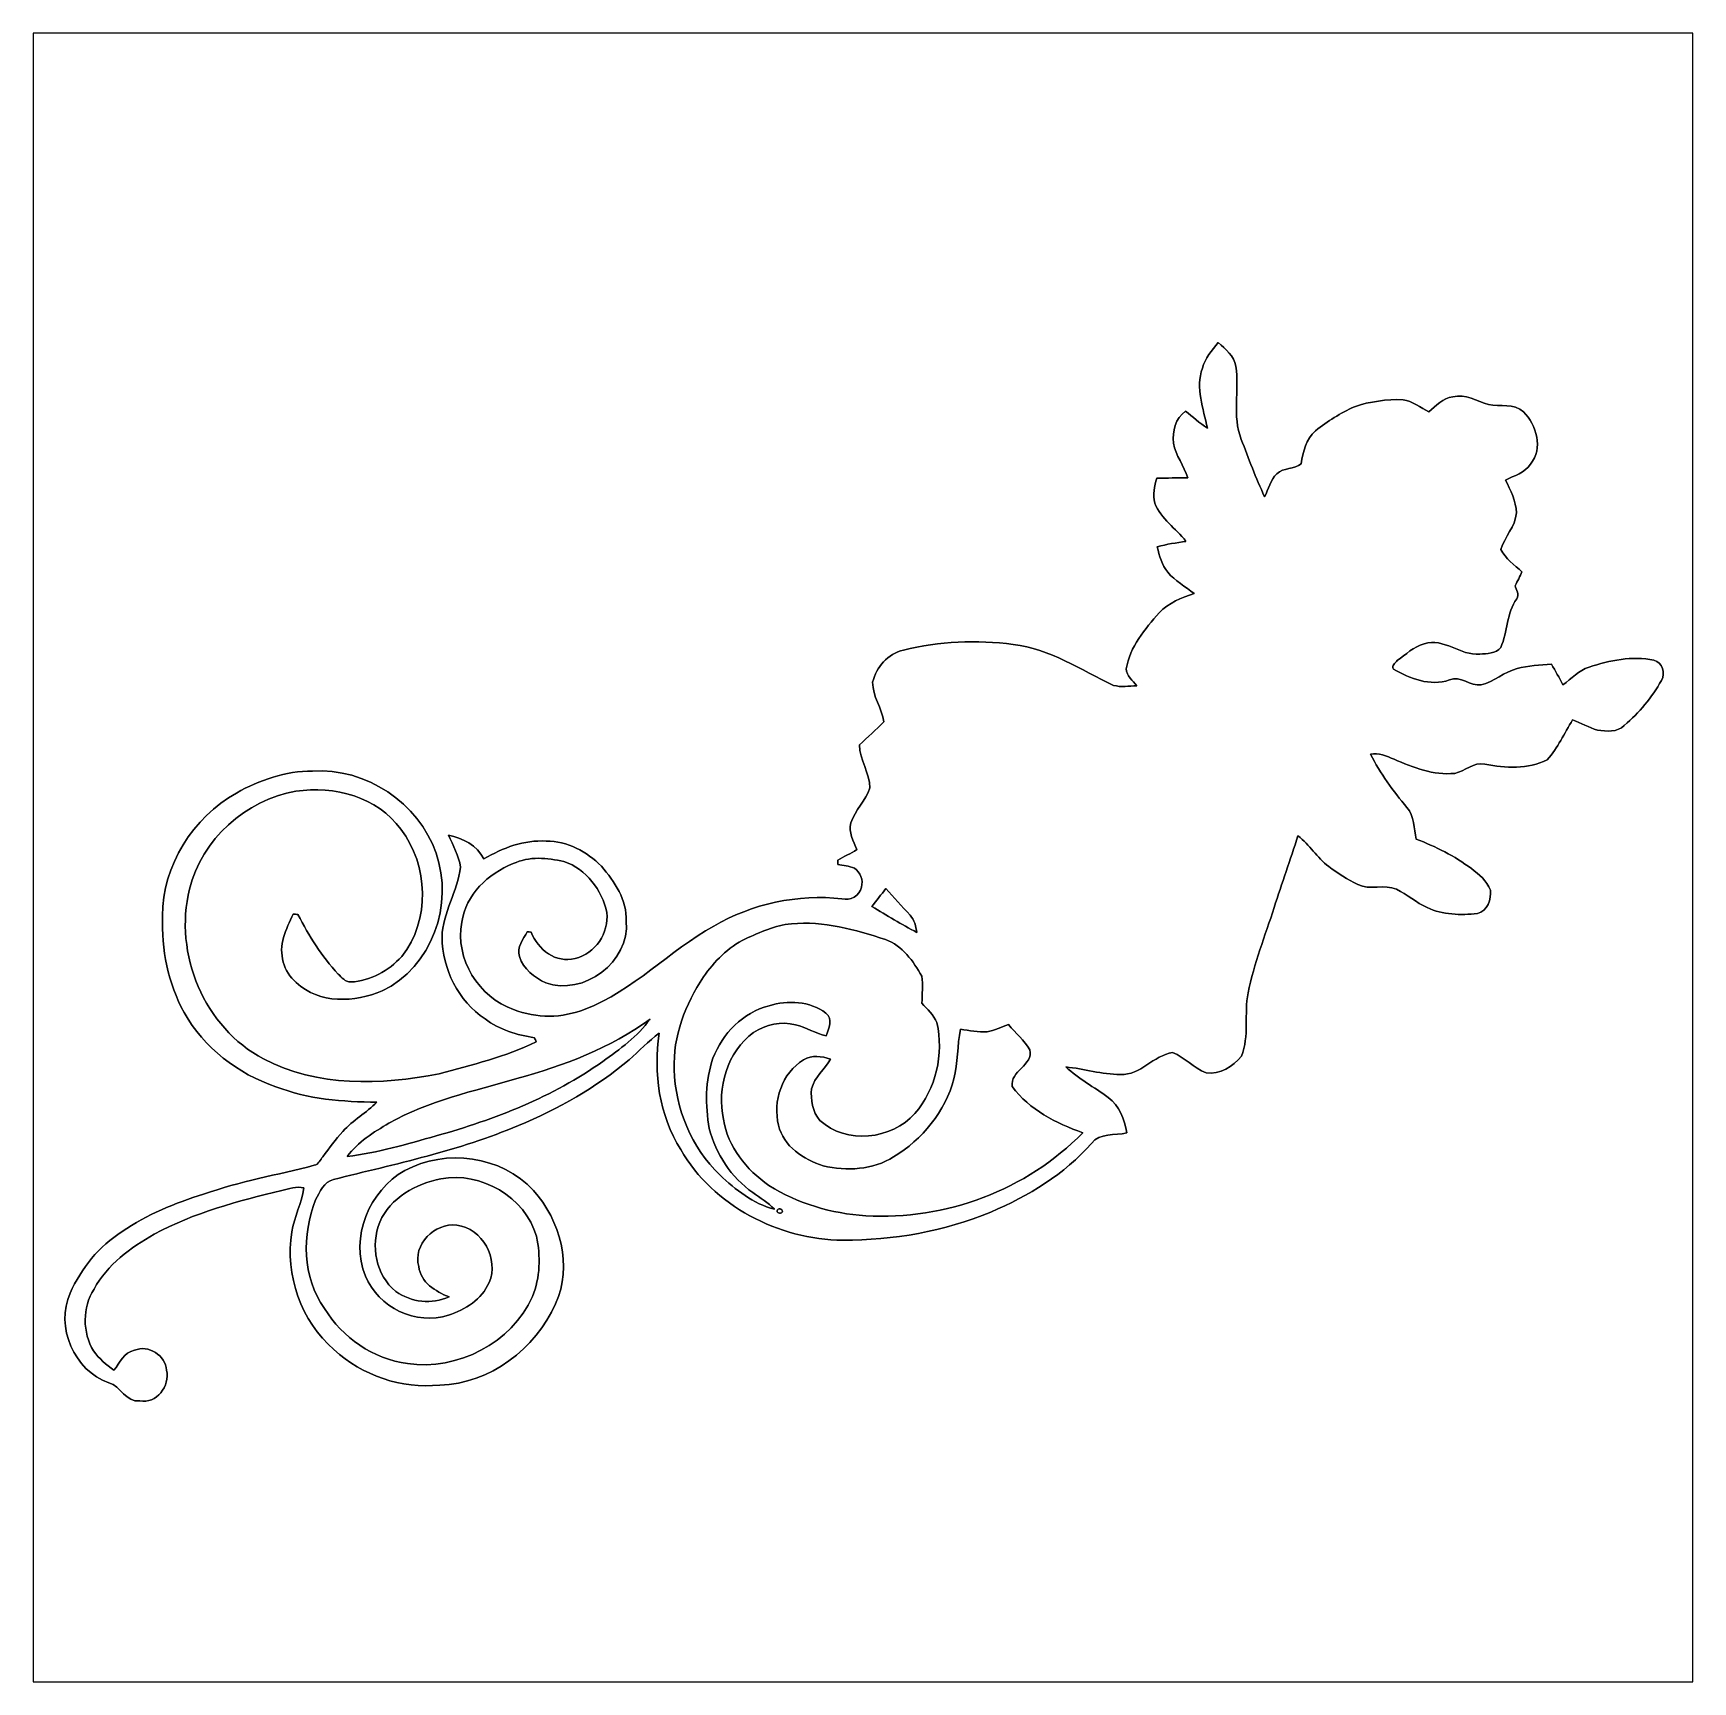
# Model space of a CAD drawing. Header units: centimetres. Extents: x -16.8 to 16.8, y -16.7 to 16.7.
import ezdxf

# ---------------------------------------------------------------- set-up
doc = ezdxf.new("R2010")
doc.units = ezdxf.units.CM
doc.header["$MEASUREMENT"] = 0
doc.layers.add('Layer 1', color=7, linetype='Continuous')

msp = doc.modelspace()

# ---------------------------------------------------------------- linework, layer by layer
at = {"layer": 'Layer 1', "color": 7}
for points, knots in [([(-16.77458, 16.66875), (-16.77458, 16.66875), (16.77458, 16.66875), (16.77458, 16.66875), (16.77458, 16.66875), (16.77458, 16.66875), (16.77458, -16.66875), (16.77458, -16.66875), (16.77458, -16.66875), (16.77458, -16.66875), (-16.77458, -16.66875), (-16.77458, -16.66875), (-16.77458, -16.66875), (-16.77458, -16.66875), (-16.77458, 16.66875), (-16.77458, 16.66875), (-16.77458, 16.66875), (-16.77458, 16.66875), (-16.77458, 16.66875), (-16.77458, 16.66875)], [0, 0, 0, 0, 0.16666667, 0.16666667, 0.16666667, 0.16666667, 0.33333333, 0.33333333, 0.33333333, 0.33333333, 0.5, 0.5, 0.5, 0.5, 0.66666667, 0.66666667, 0.66666667, 0.66666667, 1, 1, 1, 1]), ([(7.18256, 10.41294), (7.05273, 10.25631), (6.91374, 10.09509), (6.86082, 9.89471), (6.86082, 9.89471), (6.71971, 9.49113), (6.87987, 9.07732), (6.96207, 8.6801), (6.96207, 8.6801), (6.8072, 8.78699), (6.66432, 8.91046), (6.51792, 9.02758), (6.51792, 9.02758), (6.31754, 8.88259), (6.24699, 8.61624), (6.27733, 8.37988), (6.27733, 8.37988), (6.32143, 8.12694), (6.48758, 7.92021), (6.56555, 7.67891), (6.56555, 7.67891), (6.356, 7.67539), (6.14645, 7.67256), (5.9376, 7.67009), (5.9376, 7.67009), (5.89033, 7.50746), (5.85223, 7.33566), (5.89633, 7.16633), (5.89633, 7.16633), (6.02615, 6.84636), (6.32319, 6.65656), (6.52886, 6.39304), (6.52886, 6.39304), (6.33448, 6.36058), (6.13763, 6.33942), (5.9496, 6.27909), (5.9496, 6.27909), (5.99087, 6.10059), (6.04238, 5.91573), (6.1595, 5.77003), (6.1595, 5.77003), (6.30767, 5.59012), (6.51616, 5.4797), (6.69537, 5.33576), (6.69537, 5.33576), (6.43819, 5.25216), (6.17573, 5.15444), (5.98946, 4.94736), (5.98946, 4.94736), (5.70195, 4.62033), (5.39362, 4.26085), (5.32165, 3.8167), (5.32165, 3.8167), (5.32306, 3.67242), (5.45359, 3.57717), (5.53261, 3.46957), (5.53261, 3.46957), (5.3781, 3.46922), (5.21617, 3.43853), (5.06448, 3.48051), (5.06448, 3.48051), (4.40514, 3.78848), (3.7786, 4.22593), (3.03742, 4.30742), (3.03742, 4.30742), (2.30011, 4.40761), (1.53917, 4.37162), (0.81668, 4.19241), (0.81668, 4.19241), (0.50341, 4.11868), (0.26741, 3.85269), (0.19509, 3.54436), (0.19509, 3.54436), (0.19509, 3.25826), (0.37641, 3.02084), (0.42369, 2.74426), (0.42369, 2.74426), (0.26564, 2.58092), (0.09278, 2.43346), (-0.07056, 2.27577), (-0.07056, 2.27577), (-0.07126, 1.96779), (0.1397, 1.71203), (0.14076, 1.40794), (0.14076, 1.40794), (0.0508, 1.15358), (-0.15734, 0.95673), (-0.24412, 0.70062), (-0.24412, 0.70062), (-0.29316, 0.51118), (-0.19967, 0.32597), (-0.12171, 0.15875), (-0.12171, 0.15875), (-0.24977, 0.08431), (-0.38135, 0.01693), (-0.50976, -0.05644), (-0.50976, -0.05644), (-0.50941, -0.07761), (-0.50941, -0.11959), (-0.50941, -0.14076), (-0.50941, -0.14076), (-0.39793, -0.16228), (-0.28046, -0.16863), (-0.17498, -0.21449), (-0.17498, -0.21449), (-0.0575, -0.29951), (0.0127, -0.4572), (-0.03281, -0.60254), (-0.03281, -0.60254), (-0.06773, -0.77223), (-0.25612, -0.88441), (-0.4251, -0.83397), (-0.4251, -0.83397), (-1.31692, -0.7366), (-2.24437, -0.93274), (-3.01801, -1.38889), (-3.01801, -1.38889), (-3.9243, -1.88595), (-4.63938, -2.69346), (-5.61763, -3.06529), (-5.61763, -3.06529), (-6.07483, -3.25085), (-6.60435, -3.25967), (-7.06226, -3.07269), (-7.06226, -3.07269), (-7.76781, -2.83457), (-8.25359, -2.04646), (-8.11001, -1.30845), (-8.11001, -1.30845), (-8.03522, -0.75142), (-7.57484, -0.32526), (-7.07249, -0.12453), (-7.07249, -0.12453), (-6.75146, 0.02752), (-6.3814, -0.00282), (-6.04555, -0.08326), (-6.04555, -0.08326), (-5.59047, -0.23178), (-5.27932, -0.65828), (-5.17596, -1.11266), (-5.17596, -1.11266), (-5.13644, -1.52647), (-5.41126, -1.94627), (-5.81978, -2.04188), (-5.81978, -2.04188), (-6.20995, -2.14701), (-6.57578, -1.86055), (-6.70595, -1.50883), (-6.70595, -1.50883), (-6.72571, -1.50707), (-6.76593, -1.50319), (-6.78603, -1.50107), (-6.78603, -1.50107), (-6.86647, -1.65911), (-7.00828, -1.81328), (-6.94408, -2.00484), (-6.94408, -2.00484), (-6.86929, -2.25249), (-6.64104, -2.42993), (-6.41385, -2.5333), (-6.41385, -2.5333), (-5.64374, -2.80564), (-4.70923, -2.11208), (-4.78543, -1.2887), (-4.78543, -1.2887), (-4.77344, -0.85901), (-5.01862, -0.48472), (-5.2892, -0.17427), (-5.2892, -0.17427), (-5.5813, 0.12241), (-5.98029, 0.33338), (-6.40398, 0.33055), (-6.40398, 0.33055), (-6.85377, 0.36195), (-7.28274, 0.19297), (-7.66516, -0.02681), (-7.66516, -0.02681), (-7.80027, 0.25012), (-8.09308, 0.39053), (-8.382, 0.45297), (-8.382, 0.45297), (-8.2871, 0.24342), (-8.16892, 0.03739), (-8.13435, -0.19368), (-8.13435, -0.19368), (-8.19856, -0.68121), (-8.49242, -1.11301), (-8.51041, -1.61008), (-8.51041, -1.61008), (-8.50265, -2.25566), (-8.18374, -2.90477), (-7.6387, -3.26425), (-7.6387, -3.26425), (-7.34871, -3.48298), (-6.99311, -3.58916), (-6.63857, -3.64596), (-6.63857, -3.64596), (-6.63046, -3.66571), (-6.61458, -3.70558), (-6.60647, -3.72533), (-6.60647, -3.72533), (-7.22489, -4.03895), (-7.90751, -4.18606), (-8.56968, -4.37515), (-8.56968, -4.37515), (-9.74266, -4.60022), (-11.03383, -4.6482), (-12.11721, -4.07282), (-12.11721, -4.07282), (-13.31842, -3.4417), (-13.93825, -1.94345), (-13.61511, -0.64029), (-13.61511, -0.64029), (-13.37169, 0.36689), (-12.47775, 1.16769), (-11.46281, 1.33985), (-11.46281, 1.33985), (-10.69446, 1.45874), (-9.80793, 1.23119), (-9.34332, 0.57079), (-9.34332, 0.57079), (-8.7824, -0.1584), (-8.7436, -1.27106), (-9.32321, -2.00131), (-9.32321, -2.00131), (-9.58674, -2.29164), (-9.95856, -2.49837), (-10.35509, -2.51742), (-10.35509, -2.51742), (-10.46409, -2.51778), (-10.54029, -2.42499), (-10.6105, -2.35585), (-10.6105, -2.35585), (-10.94352, -2.00201), (-11.19858, -1.58327), (-11.42294, -1.15429), (-11.42294, -1.15429), (-11.44764, -1.15147), (-11.49703, -1.14582), (-11.52172, -1.143), (-11.52172, -1.143), (-11.59545, -1.29752), (-11.66072, -1.45521), (-11.71363, -1.61854), (-11.71363, -1.61854), (-11.81453, -1.93675), (-11.71504, -2.31599), (-11.4554, -2.53012), (-11.4554, -2.53012), (-10.99644, -2.96721), (-10.26724, -2.93158), (-9.71973, -2.69734), (-9.71973, -2.69734), (-8.71961, -2.22391), (-8.25994, -0.93768), (-8.63177, 0.08537), (-8.63177, 0.08537), (-8.97502, 1.10878), (-10.05628, 1.81857), (-11.13049, 1.74731), (-11.13049, 1.74731), (-11.67201, 1.74837), (-12.19835, 1.56704), (-12.66613, 1.30422), (-12.66613, 1.30422), (-13.5442, 0.80645), (-14.16297, -0.16193), (-14.16085, -1.18145), (-14.16085, -1.18145), (-14.18167, -1.85561), (-14.05114, -2.54318), (-13.72059, -3.13549), (-13.72059, -3.13549), (-13.32301, -3.8481), (-12.63579, -4.37515), (-11.86921, -4.63621), (-11.86921, -4.63621), (-11.21974, -4.88738), (-10.51666, -4.94206), (-9.82627, -4.9463), (-9.82627, -4.9463), (-10.04076, -5.16008), (-10.30923, -5.31283), (-10.51419, -5.53755), (-10.51419, -5.53755), (-10.65989, -5.69948), (-10.79112, -5.8741), (-10.91741, -6.05155), (-10.91741, -6.05155), (-10.97174, -6.10411), (-11.00349, -6.2103), (-11.09169, -6.22476), (-11.09169, -6.22476), (-11.83781, -6.41632), (-12.60052, -6.55179), (-13.329, -6.80755), (-13.329, -6.80755), (-13.90756, -6.98747), (-14.47659, -7.21819), (-14.97683, -7.56497), (-14.97683, -7.56497), (-15.44426, -7.85883), (-15.80268, -8.30545), (-16.02811, -8.80639), (-16.02811, -8.80639), (-16.32832, -9.48761), (-15.9512, -10.37802), (-15.24423, -10.6232), (-15.24423, -10.6232), (-15.00011, -10.69199), (-14.90028, -11.0176), (-14.62123, -10.99009), (-14.62123, -10.99009), (-14.28009, -11.05253), (-14.00422, -10.68634), (-14.07654, -10.36955), (-14.07654, -10.36955), (-14.09488, -10.06898), (-14.44907, -9.84426), (-14.72847, -9.96527), (-14.72847, -9.96527), (-14.93979, -10.00337), (-15.01881, -10.22103), (-15.14369, -10.36779), (-15.14369, -10.36779), (-15.29468, -10.2549), (-15.44391, -10.13389), (-15.55397, -9.97902), (-15.55397, -9.97902), (-15.77799, -9.60473), (-15.78469, -9.09779), (-15.54374, -8.72913), (-15.54374, -8.72913), (-15.27775, -8.23207), (-14.80538, -7.89058), (-14.32772, -7.61541), (-14.32772, -7.61541), (-13.52303, -7.18291), (-12.63368, -6.94725), (-11.75103, -6.73382), (-11.75103, -6.73382), (-11.60604, -6.70842), (-11.45328, -6.63469), (-11.30441, -6.68302), (-11.30441, -6.68302), (-11.34886, -6.98782), (-11.49738, -7.26687), (-11.54606, -7.57167), (-11.54606, -7.57167), (-11.69, -8.44056), (-11.36156, -9.37472), (-10.69375, -9.95186), (-10.69375, -9.95186), (-10.12437, -10.4775), (-9.32815, -10.74879), (-8.55521, -10.66835), (-8.55521, -10.66835), (-7.53921, -10.64401), (-6.62129, -9.93422), (-6.21524, -9.02476), (-6.21524, -9.02476), (-5.8607, -8.26206), (-6.11964, -7.33672), (-6.66221, -6.73171), (-6.66221, -6.73171), (-7.30991, -6.03321), (-8.43245, -5.87657), (-9.26218, -6.3306), (-9.26218, -6.3306), (-9.98361, -6.73559), (-10.37908, -7.68244), (-10.05664, -8.4649), (-10.05664, -8.4649), (-9.80299, -9.0999), (-9.03041, -9.46926), (-8.38024, -9.25618), (-8.38024, -9.25618), (-8.04263, -9.14717), (-7.70361, -8.93374), (-7.55897, -8.59578), (-7.55897, -8.59578), (-7.35118, -8.12236), (-7.69408, -7.49371), (-8.21267, -7.43444), (-8.21267, -7.43444), (-8.6554, -7.37941), (-9.10802, -7.82673), (-8.97996, -8.27334), (-8.97996, -8.27334), (-8.94151, -8.59367), (-8.63847, -8.7757), (-8.36824, -8.88471), (-8.36824, -8.88471), (-8.71432, -9.04099), (-9.13765, -8.99795), (-9.44421, -8.77323), (-9.44421, -8.77323), (-9.85132, -8.44832), (-9.95821, -7.84296), (-9.76912, -7.37129), (-9.76912, -7.37129), (-9.55287, -6.87952), (-9.03676, -6.60047), (-8.53158, -6.49605), (-8.53158, -6.49605), (-7.71878, -6.34929), (-6.83295, -6.86012), (-6.60118, -7.65986), (-6.60118, -7.65986), (-6.51475, -8.05921), (-6.52427, -8.49454), (-6.68091, -8.87659), (-6.68091, -8.87659), (-7.10071, -9.82063), (-8.19644, -10.3819), (-9.20997, -10.23267), (-9.20997, -10.23267), (-9.9, -10.13848), (-10.52301, -9.71162), (-10.88496, -9.12072), (-10.88496, -9.12072), (-11.33299, -8.48748), (-11.34569, -7.62847), (-11.06734, -6.92432), (-11.06734, -6.92432), (-10.97739, -6.76734), (-10.90048, -6.55461), (-10.70645, -6.51157), (-10.70645, -6.51157), (-9.44739, -6.19513), (-8.16469, -5.92949), (-6.96524, -5.41867), (-6.96524, -5.41867), (-6.15809, -5.09235), (-5.3975, -4.64785), (-4.72758, -4.09081), (-4.72758, -4.09081), (-4.52402, -3.91195), (-4.3374, -3.71369), (-4.11833, -3.55353), (-4.11833, -3.55353), (-4.24321, -4.35645), (-4.11727, -5.21088), (-3.68371, -5.90621), (-3.68371, -5.90621), (-3.02472, -7.05062), (-1.7085, -7.72301), (-0.40605, -7.73853), (-0.40605, -7.73853), (0.61489, -7.74206), (1.64183, -7.56073), (2.58692, -7.1695), (2.58692, -7.1695), (3.34257, -6.84107), (4.07353, -6.40962), (4.61751, -5.78062), (4.61751, -5.78062), (4.78578, -5.56119), (5.09164, -5.62539), (5.33224, -5.5686), (5.33224, -5.5686), (5.29061, -5.30049), (5.18231, -5.01615), (4.95335, -4.85352), (4.95335, -4.85352), (4.67501, -4.63903), (4.35681, -4.47675), (4.09998, -4.23545), (4.09998, -4.23545), (4.46934, -4.27143), (4.82882, -4.39173), (5.20241, -4.38573), (5.20241, -4.38573), (5.61199, -4.40902), (5.87234, -3.99909), (6.25722, -3.94511), (6.25722, -3.94511), (6.50628, -4.03684), (6.68479, -4.25979), (6.93455, -4.35363), (6.93455, -4.35363), (7.21572, -4.39244), (7.48065, -4.22592), (7.64893, -4.01638), (7.64893, -4.01638), (7.81473, -3.61209), (7.70149, -3.15877), (7.78404, -2.73861), (7.78404, -2.73861), (7.90328, -2.14595), (8.12906, -1.58256), (8.3125, -1.00859), (8.3125, -1.00859), (8.46596, -0.52388), (8.63565, -0.04516), (8.79299, 0.4378), (8.79299, 0.4378), (9.02652, 0.25859), (9.17857, -0.00564), (9.41529, -0.18203), (9.41529, -0.18203), (9.59979, -0.31962), (9.79558, -0.44379), (10.00196, -0.54645), (10.00196, -0.54645), (10.24714, -0.67063), (10.53641, -0.52987), (10.78618, -0.64241), (10.78618, -0.64241), (11.00173, -0.74824), (11.18447, -0.91087), (11.40284, -1.01318), (11.40284, -1.01318), (11.71787, -1.16205), (12.08087, -1.16946), (12.42131, -1.1303), (12.42131, -1.1303), (12.62592, -1.08761), (12.7067, -0.84384), (12.68166, -0.65828), (12.68166, -0.65828), (12.60898, -0.47237), (12.45588, -0.33761), (12.29748, -0.22543), (12.29748, -0.22543), (11.95881, 0.0321), (11.57534, 0.2219), (11.17953, 0.37289), (11.17953, 0.37289), (11.13719, 0.58808), (11.14742, 0.83608), (10.99538, 1.01141), (10.99538, 1.01141), (10.7188, 1.34691), (10.45527, 1.69616), (10.26054, 2.08668), (10.26054, 2.08668), (10.42741, 2.1269), (10.58298, 2.04435), (10.73538, 1.9872), (10.73538, 1.9872), (11.12132, 1.82104), (11.53231, 1.657), (11.96093, 1.70145), (11.96093, 1.70145), (12.17154, 1.74061), (12.34581, 1.94028), (12.57335, 1.88489), (12.57335, 1.88489), (12.98787, 1.80552), (13.44366, 1.78153), (13.83171, 1.97556), (13.83171, 1.97556), (14.0462, 2.21544), (14.17814, 2.51178), (14.34394, 2.78412), (14.34394, 2.78412), (14.51292, 2.71745), (14.67273, 2.62784), (14.84806, 2.57634), (14.84806, 2.57634), (15.02657, 2.55235), (15.25199, 2.52624), (15.39028, 2.67194), (15.39028, 2.67194), (15.68803, 2.92947), (15.9512, 3.23391), (16.13958, 3.58034), (16.13958, 3.58034), (16.22919, 3.72463), (16.15511, 3.94723), (15.98789, 3.99027), (15.98789, 3.99027), (15.54621, 4.08164), (15.09677, 3.98568), (14.67697, 3.84739), (14.67697, 3.84739), (14.46953, 3.78248), (14.32278, 3.61386), (14.14886, 3.49285), (14.14886, 3.49285), (14.07301, 3.63291), (13.99787, 3.77331), (13.91673, 3.91019), (13.91673, 3.91019), (13.68319, 3.89255), (13.44859, 3.87667), (13.22176, 3.81917), (13.22176, 3.81917), (12.96211, 3.75285), (12.75644, 3.56023), (12.49892, 3.48897), (12.49892, 3.48897), (12.27102, 3.4604), (12.08476, 3.68371), (11.85369, 3.58951), (11.85369, 3.58951), (11.46492, 3.45369), (11.05852, 3.6195), (10.72127, 3.81141), (10.72127, 3.81141), (10.67823, 3.8795), (10.76078, 3.93453), (10.801, 3.98039), (10.801, 3.98039), (10.96927, 4.10598), (11.13472, 4.26367), (11.34181, 4.32223), (11.34181, 4.32223), (11.74362, 4.44888), (12.07347, 4.07705), (12.46822, 4.11339), (12.46822, 4.11339), (12.61075, 4.12362), (12.79278, 4.12327), (12.89191, 4.24744), (12.89191, 4.24744), (13.03337, 4.56389), (13.00903, 4.94453), (13.21611, 5.23381), (13.21611, 5.23381), (13.27785, 5.3146), (13.19459, 5.41126), (13.18648, 5.49628), (13.18648, 5.49628), (13.23058, 5.59082), (13.27856, 5.68396), (13.32159, 5.77921), (13.32159, 5.77921), (13.17131, 5.91644), (12.98434, 6.03779), (12.89579, 6.22829), (12.89579, 6.22829), (12.97058, 6.48582), (13.18648, 6.68902), (13.20906, 6.96666), (13.20906, 6.96666), (13.20236, 7.20654), (13.09088, 7.4228), (12.98716, 7.6327), (12.98716, 7.6327), (13.16567, 7.72125), (13.3798, 7.77663), (13.49163, 7.9569), (13.49163, 7.9569), (13.75833, 8.26452), (13.61475, 8.75065), (13.35017, 9.01136), (13.35017, 9.01136), (13.16214, 9.19515), (12.87604, 9.11013), (12.64602, 9.1634), (12.64602, 9.1634), (12.40649, 9.22408), (12.18071, 9.38601), (11.92142, 9.31333), (11.92142, 9.31333), (11.7221, 9.29287), (11.58099, 9.13589), (11.44094, 9.0103), (11.44094, 9.0103), (11.27054, 9.09955), (11.11179, 9.22937), (10.91777, 9.25689), (10.91777, 9.25689), (10.5858, 9.26747), (10.2489, 9.22514), (9.93599, 9.1126), (9.93599, 9.1126), (9.64953, 8.99513), (9.39341, 8.81556), (9.14717, 8.63106), (9.14717, 8.63106), (8.95244, 8.46208), (8.90341, 8.20173), (8.85472, 7.96361), (8.85472, 7.96361), (8.72596, 7.83696), (8.49559, 7.89199), (8.36401, 7.75899), (8.36401, 7.75899), (8.2423, 7.62952), (8.19785, 7.45102), (8.11883, 7.29615), (8.11883, 7.29615), (7.93926, 7.67292), (7.79674, 8.06626), (7.64575, 8.45502), (7.64575, 8.45502), (7.46125, 8.93127), (7.60801, 9.44421), (7.53921, 9.93669), (7.53921, 9.93669), (7.4997, 10.14166), (7.32508, 10.27712), (7.18256, 10.41294)], [0, 0, 0, 0, 0.00571429, 0.00571429, 0.00571429, 0.00571429, 0.01142857, 0.01142857, 0.01142857, 0.01142857, 0.01714286, 0.01714286, 0.01714286, 0.01714286, 0.02285714, 0.02285714, 0.02285714, 0.02285714, 0.02857143, 0.02857143, 0.02857143, 0.02857143, 0.03428571, 0.03428571, 0.03428571, 0.03428571, 0.04, 0.04, 0.04, 0.04, 0.04571429, 0.04571429, 0.04571429, 0.04571429, 0.05142857, 0.05142857, 0.05142857, 0.05142857, 0.05714286, 0.05714286, 0.05714286, 0.05714286, 0.06285714, 0.06285714, 0.06285714, 0.06285714, 0.06857143, 0.06857143, 0.06857143, 0.06857143, 0.07428571, 0.07428571, 0.07428571, 0.07428571, 0.08, 0.08, 0.08, 0.08, 0.08571429, 0.08571429, 0.08571429, 0.08571429, 0.09142857, 0.09142857, 0.09142857, 0.09142857, 0.09714286, 0.09714286, 0.09714286, 0.09714286, 0.10285714, 0.10285714, 0.10285714, 0.10285714, 0.10857143, 0.10857143, 0.10857143, 0.10857143, 0.11428571, 0.11428571, 0.11428571, 0.11428571, 0.12, 0.12, 0.12, 0.12, 0.12571429, 0.12571429, 0.12571429, 0.12571429, 0.13142857, 0.13142857, 0.13142857, 0.13142857, 0.13714286, 0.13714286, 0.13714286, 0.13714286, 0.14285714, 0.14285714, 0.14285714, 0.14285714, 0.14857143, 0.14857143, 0.14857143, 0.14857143, 0.15428571, 0.15428571, 0.15428571, 0.15428571, 0.16, 0.16, 0.16, 0.16, 0.16571429, 0.16571429, 0.16571429, 0.16571429, 0.17142857, 0.17142857, 0.17142857, 0.17142857, 0.17714286, 0.17714286, 0.17714286, 0.17714286, 0.18285714, 0.18285714, 0.18285714, 0.18285714, 0.18857143, 0.18857143, 0.18857143, 0.18857143, 0.19428571, 0.19428571, 0.19428571, 0.19428571, 0.2, 0.2, 0.2, 0.2, 0.20571429, 0.20571429, 0.20571429, 0.20571429, 0.21142857, 0.21142857, 0.21142857, 0.21142857, 0.21714286, 0.21714286, 0.21714286, 0.21714286, 0.22285714, 0.22285714, 0.22285714, 0.22285714, 0.22857143, 0.22857143, 0.22857143, 0.22857143, 0.23428571, 0.23428571, 0.23428571, 0.23428571, 0.24, 0.24, 0.24, 0.24, 0.24571429, 0.24571429, 0.24571429, 0.24571429, 0.25142857, 0.25142857, 0.25142857, 0.25142857, 0.25714286, 0.25714286, 0.25714286, 0.25714286, 0.26285714, 0.26285714, 0.26285714, 0.26285714, 0.26857143, 0.26857143, 0.26857143, 0.26857143, 0.27428571, 0.27428571, 0.27428571, 0.27428571, 0.28, 0.28, 0.28, 0.28, 0.28571429, 0.28571429, 0.28571429, 0.28571429, 0.29142857, 0.29142857, 0.29142857, 0.29142857, 0.29714286, 0.29714286, 0.29714286, 0.29714286, 0.30285714, 0.30285714, 0.30285714, 0.30285714, 0.30857143, 0.30857143, 0.30857143, 0.30857143, 0.31428571, 0.31428571, 0.31428571, 0.31428571, 0.32, 0.32, 0.32, 0.32, 0.32571429, 0.32571429, 0.32571429, 0.32571429, 0.33142857, 0.33142857, 0.33142857, 0.33142857, 0.33714286, 0.33714286, 0.33714286, 0.33714286, 0.34285714, 0.34285714, 0.34285714, 0.34285714, 0.34857143, 0.34857143, 0.34857143, 0.34857143, 0.35428571, 0.35428571, 0.35428571, 0.35428571, 0.36, 0.36, 0.36, 0.36, 0.36571429, 0.36571429, 0.36571429, 0.36571429, 0.37142857, 0.37142857, 0.37142857, 0.37142857, 0.37714286, 0.37714286, 0.37714286, 0.37714286, 0.38285714, 0.38285714, 0.38285714, 0.38285714, 0.38857143, 0.38857143, 0.38857143, 0.38857143, 0.39428571, 0.39428571, 0.39428571, 0.39428571, 0.4, 0.4, 0.4, 0.4, 0.40571429, 0.40571429, 0.40571429, 0.40571429, 0.41142857, 0.41142857, 0.41142857, 0.41142857, 0.41714286, 0.41714286, 0.41714286, 0.41714286, 0.42285714, 0.42285714, 0.42285714, 0.42285714, 0.42857143, 0.42857143, 0.42857143, 0.42857143, 0.43428571, 0.43428571, 0.43428571, 0.43428571, 0.44, 0.44, 0.44, 0.44, 0.44571429, 0.44571429, 0.44571429, 0.44571429, 0.45142857, 0.45142857, 0.45142857, 0.45142857, 0.45714286, 0.45714286, 0.45714286, 0.45714286, 0.46285714, 0.46285714, 0.46285714, 0.46285714, 0.46857143, 0.46857143, 0.46857143, 0.46857143, 0.47428571, 0.47428571, 0.47428571, 0.47428571, 0.48, 0.48, 0.48, 0.48, 0.48571429, 0.48571429, 0.48571429, 0.48571429, 0.49142857, 0.49142857, 0.49142857, 0.49142857, 0.49714286, 0.49714286, 0.49714286, 0.49714286, 0.50285714, 0.50285714, 0.50285714, 0.50285714, 0.50857143, 0.50857143, 0.50857143, 0.50857143, 0.51428571, 0.51428571, 0.51428571, 0.51428571, 0.52, 0.52, 0.52, 0.52, 0.52571429, 0.52571429, 0.52571429, 0.52571429, 0.53142857, 0.53142857, 0.53142857, 0.53142857, 0.53714286, 0.53714286, 0.53714286, 0.53714286, 0.54285714, 0.54285714, 0.54285714, 0.54285714, 0.54857143, 0.54857143, 0.54857143, 0.54857143, 0.55428571, 0.55428571, 0.55428571, 0.55428571, 0.56, 0.56, 0.56, 0.56, 0.56571429, 0.56571429, 0.56571429, 0.56571429, 0.57142857, 0.57142857, 0.57142857, 0.57142857, 0.57714286, 0.57714286, 0.57714286, 0.57714286, 0.58285714, 0.58285714, 0.58285714, 0.58285714, 0.58857143, 0.58857143, 0.58857143, 0.58857143, 0.59428571, 0.59428571, 0.59428571, 0.59428571, 0.6, 0.6, 0.6, 0.6, 0.60571429, 0.60571429, 0.60571429, 0.60571429, 0.61142857, 0.61142857, 0.61142857, 0.61142857, 0.61714286, 0.61714286, 0.61714286, 0.61714286, 0.62285714, 0.62285714, 0.62285714, 0.62285714, 0.62857143, 0.62857143, 0.62857143, 0.62857143, 0.63428571, 0.63428571, 0.63428571, 0.63428571, 0.64, 0.64, 0.64, 0.64, 0.64571429, 0.64571429, 0.64571429, 0.64571429, 0.65142857, 0.65142857, 0.65142857, 0.65142857, 0.65714286, 0.65714286, 0.65714286, 0.65714286, 0.66285714, 0.66285714, 0.66285714, 0.66285714, 0.66857143, 0.66857143, 0.66857143, 0.66857143, 0.67428571, 0.67428571, 0.67428571, 0.67428571, 0.68, 0.68, 0.68, 0.68, 0.68571429, 0.68571429, 0.68571429, 0.68571429, 0.69142857, 0.69142857, 0.69142857, 0.69142857, 0.69714286, 0.69714286, 0.69714286, 0.69714286, 0.70285714, 0.70285714, 0.70285714, 0.70285714, 0.70857143, 0.70857143, 0.70857143, 0.70857143, 0.71428571, 0.71428571, 0.71428571, 0.71428571, 0.72, 0.72, 0.72, 0.72, 0.72571429, 0.72571429, 0.72571429, 0.72571429, 0.73142857, 0.73142857, 0.73142857, 0.73142857, 0.73714286, 0.73714286, 0.73714286, 0.73714286, 0.74285714, 0.74285714, 0.74285714, 0.74285714, 0.74857143, 0.74857143, 0.74857143, 0.74857143, 0.75428571, 0.75428571, 0.75428571, 0.75428571, 0.76, 0.76, 0.76, 0.76, 0.76571429, 0.76571429, 0.76571429, 0.76571429, 0.77142857, 0.77142857, 0.77142857, 0.77142857, 0.77714286, 0.77714286, 0.77714286, 0.77714286, 0.78285714, 0.78285714, 0.78285714, 0.78285714, 0.78857143, 0.78857143, 0.78857143, 0.78857143, 0.79428571, 0.79428571, 0.79428571, 0.79428571, 0.8, 0.8, 0.8, 0.8, 0.80571429, 0.80571429, 0.80571429, 0.80571429, 0.81142857, 0.81142857, 0.81142857, 0.81142857, 0.81714286, 0.81714286, 0.81714286, 0.81714286, 0.82285714, 0.82285714, 0.82285714, 0.82285714, 0.82857143, 0.82857143, 0.82857143, 0.82857143, 0.83428571, 0.83428571, 0.83428571, 0.83428571, 0.84, 0.84, 0.84, 0.84, 0.84571429, 0.84571429, 0.84571429, 0.84571429, 0.85142857, 0.85142857, 0.85142857, 0.85142857, 0.85714286, 0.85714286, 0.85714286, 0.85714286, 0.86285714, 0.86285714, 0.86285714, 0.86285714, 0.86857143, 0.86857143, 0.86857143, 0.86857143, 0.87428571, 0.87428571, 0.87428571, 0.87428571, 0.88, 0.88, 0.88, 0.88, 0.88571429, 0.88571429, 0.88571429, 0.88571429, 0.89142857, 0.89142857, 0.89142857, 0.89142857, 0.89714286, 0.89714286, 0.89714286, 0.89714286, 0.90285714, 0.90285714, 0.90285714, 0.90285714, 0.90857143, 0.90857143, 0.90857143, 0.90857143, 0.91428571, 0.91428571, 0.91428571, 0.91428571, 0.92, 0.92, 0.92, 0.92, 0.92571429, 0.92571429, 0.92571429, 0.92571429, 0.93142857, 0.93142857, 0.93142857, 0.93142857, 0.93714286, 0.93714286, 0.93714286, 0.93714286, 0.94285714, 0.94285714, 0.94285714, 0.94285714, 0.94857143, 0.94857143, 0.94857143, 0.94857143, 0.95428571, 0.95428571, 0.95428571, 0.95428571, 0.96, 0.96, 0.96, 0.96, 0.96571429, 0.96571429, 0.96571429, 0.96571429, 0.97142857, 0.97142857, 0.97142857, 0.97142857, 0.97714286, 0.97714286, 0.97714286, 0.97714286, 0.98285714, 0.98285714, 0.98285714, 0.98285714, 0.98857143, 0.98857143, 0.98857143, 0.98857143, 1, 1, 1, 1]), ([(0.17921, -0.99413), (0.27164, -0.86995), (0.36654, -0.74789), (0.46461, -0.62794), (0.46461, -0.62794), (0.62265, -0.81104), (0.78705, -0.98884), (0.95109, -1.16734), (0.95109, -1.16734), (1.04387, -1.25942), (1.06327, -1.3903), (1.08973, -1.51377), (1.08973, -1.51377), (0.77717, -1.35678), (0.48401, -1.16452), (0.17921, -0.99413)], [0, 0, 0, 0, 0.2, 0.2, 0.2, 0.2, 0.4, 0.4, 0.4, 0.4, 0.6, 0.6, 0.6, 0.6, 1, 1, 1, 1]), ([(-1.44851, -1.3402), (-0.79728, -1.28023), (-0.15628, -1.45591), (0.45508, -1.66053), (0.45508, -1.66053), (0.79869, -1.78082), (1.01353, -2.10044), (1.19062, -2.39889), (1.19062, -2.39889), (1.21214, -2.58092), (1.19415, -2.7626), (1.19168, -2.94534), (1.19168, -2.94534), (1.29928, -3.06987), (1.4284, -3.181), (1.49401, -3.33657), (1.49401, -3.33657), (1.63759, -3.97581), (1.47849, -4.67748), (1.04987, -5.17737), (1.04987, -5.17737), (0.57891, -5.70724), (-0.33796, -5.80743), (-0.87101, -5.31601), (-0.87101, -5.31601), (-1.02235, -5.14597), (-1.05974, -4.89409), (-1.04069, -4.67501), (-1.04069, -4.67501), (-0.97578, -4.44112), (-0.77858, -4.28378), (-0.65793, -4.08058), (-0.65793, -4.08058), (-0.83361, -4.01602), (-1.03505, -3.98498), (-1.20227, -4.09152), (-1.20227, -4.09152), (-1.63548, -4.35257), (-1.83233, -4.93571), (-1.70603, -5.41373), (-1.70603, -5.41373), (-1.61361, -5.84412), (-1.19451, -6.10553), (-0.80539, -6.23746), (-0.80539, -6.23746), (-0.33267, -6.34153), (0.20179, -6.32107), (0.61948, -6.05296), (0.61948, -6.05296), (1.2005, -5.70301), (1.66264, -5.1375), (1.83762, -4.4771), (1.83762, -4.4771), (1.92617, -4.14902), (1.90041, -3.804), (1.96956, -3.47345), (1.96956, -3.47345), (2.14877, -3.49779), (2.32798, -3.53131), (2.50966, -3.52354), (2.50966, -3.52354), (2.66065, -3.49885), (2.8, -3.43006), (2.94358, -3.37891), (2.94358, -3.37891), (3.08398, -3.55), (3.25649, -3.69782), (3.37502, -3.88655), (3.37502, -3.88655), (3.44876, -4.20158), (2.96474, -4.312), (3.01625, -4.63338), (3.01625, -4.63338), (3.36232, -5.10187), (3.90384, -5.37492), (4.44112, -5.56577), (4.44112, -5.56577), (3.31294, -6.72218), (1.66511, -7.34448), (0.05397, -7.24394), (0.05397, -7.24394), (-0.63288, -7.19843), (-1.32009, -7.00299), (-1.90183, -6.6294), (-1.90183, -6.6294), (-2.35303, -6.31896), (-2.7372, -5.8487), (-2.82081, -5.29449), (-2.82081, -5.29449), (-2.95804, -4.66337), (-2.74708, -3.92536), (-2.21156, -3.53871), (-2.21156, -3.53871), (-1.96709, -3.37608), (-1.65241, -3.30376), (-1.36525, -3.38349), (-1.36525, -3.38349), (-1.15111, -3.43711), (-0.95814, -3.55212), (-0.74436, -3.60821), (-0.74436, -3.60821), (-0.69815, -3.46287), (-0.59761, -3.26178), (-0.74824, -3.14713), (-0.74824, -3.14713), (-1.06962, -2.90124), (-1.524, -2.88361), (-1.90006, -2.99685), (-1.90006, -2.99685), (-2.42429, -3.13584), (-2.84339, -3.55953), (-3.03248, -4.06047), (-3.03248, -4.06047), (-3.19334, -4.51344), (-3.18699, -5.0105), (-3.11115, -5.4797), (-3.11115, -5.4797), (-2.97603, -5.99581), (-2.66277, -6.46889), (-2.22532, -6.77721), (-2.22532, -6.77721), (-2.07892, -6.88552), (-1.91664, -6.97689), (-1.79211, -7.11271), (-1.79211, -7.11271), (-2.22003, -7.00229), (-2.57881, -6.72077), (-2.89172, -6.4195), (-2.89172, -6.4195), (-3.46428, -5.86423), (-3.79765, -5.08106), (-3.81494, -4.28484), (-3.81494, -4.28484), (-3.84669, -3.61491), (-3.58634, -2.96863), (-3.22756, -2.41547), (-3.22756, -2.41547), (-3.00143, -2.10538), (-2.73015, -1.81151), (-2.37772, -1.64536), (-2.37772, -1.64536), (-2.08068, -1.51201), (-1.778, -1.36701), (-1.44851, -1.3402)], [0, 0, 0, 0, 0.02702703, 0.02702703, 0.02702703, 0.02702703, 0.05405405, 0.05405405, 0.05405405, 0.05405405, 0.08108108, 0.08108108, 0.08108108, 0.08108108, 0.10810811, 0.10810811, 0.10810811, 0.10810811, 0.13513514, 0.13513514, 0.13513514, 0.13513514, 0.16216216, 0.16216216, 0.16216216, 0.16216216, 0.18918919, 0.18918919, 0.18918919, 0.18918919, 0.21621622, 0.21621622, 0.21621622, 0.21621622, 0.24324324, 0.24324324, 0.24324324, 0.24324324, 0.27027027, 0.27027027, 0.27027027, 0.27027027, 0.2972973, 0.2972973, 0.2972973, 0.2972973, 0.32432432, 0.32432432, 0.32432432, 0.32432432, 0.35135135, 0.35135135, 0.35135135, 0.35135135, 0.37837838, 0.37837838, 0.37837838, 0.37837838, 0.40540541, 0.40540541, 0.40540541, 0.40540541, 0.43243243, 0.43243243, 0.43243243, 0.43243243, 0.45945946, 0.45945946, 0.45945946, 0.45945946, 0.48648649, 0.48648649, 0.48648649, 0.48648649, 0.51351351, 0.51351351, 0.51351351, 0.51351351, 0.54054054, 0.54054054, 0.54054054, 0.54054054, 0.56756757, 0.56756757, 0.56756757, 0.56756757, 0.59459459, 0.59459459, 0.59459459, 0.59459459, 0.62162162, 0.62162162, 0.62162162, 0.62162162, 0.64864865, 0.64864865, 0.64864865, 0.64864865, 0.67567568, 0.67567568, 0.67567568, 0.67567568, 0.7027027, 0.7027027, 0.7027027, 0.7027027, 0.72972973, 0.72972973, 0.72972973, 0.72972973, 0.75675676, 0.75675676, 0.75675676, 0.75675676, 0.78378378, 0.78378378, 0.78378378, 0.78378378, 0.81081081, 0.81081081, 0.81081081, 0.81081081, 0.83783784, 0.83783784, 0.83783784, 0.83783784, 0.86486486, 0.86486486, 0.86486486, 0.86486486, 0.89189189, 0.89189189, 0.89189189, 0.89189189, 0.91891892, 0.91891892, 0.91891892, 0.91891892, 0.94594595, 0.94594595, 0.94594595, 0.94594595, 1, 1, 1, 1]), ([(-6.99805, -4.4704), (-6.0452, -4.21499), (-5.10928, -3.84916), (-4.30495, -3.26743), (-4.30495, -3.26743), (-4.55436, -3.62091), (-4.91455, -3.87456), (-5.26098, -4.12362), (-5.26098, -4.12362), (-6.26992, -4.84258), (-7.44149, -5.29519), (-8.62718, -5.62892), (-8.62718, -5.62892), (-9.21914, -5.79579), (-9.81287, -5.97006), (-10.42458, -6.04873), (-10.42458, -6.04873), (-10.21539, -5.74816), (-9.89013, -5.55766), (-9.58286, -5.3721), (-9.58286, -5.3721), (-8.78346, -4.91419), (-7.87294, -4.72863), (-6.99805, -4.4704)], [0, 0, 0, 0, 0.14285714, 0.14285714, 0.14285714, 0.14285714, 0.28571429, 0.28571429, 0.28571429, 0.28571429, 0.42857143, 0.42857143, 0.42857143, 0.42857143, 0.57142857, 0.57142857, 0.57142857, 0.57142857, 0.71428571, 0.71428571, 0.71428571, 0.71428571, 1, 1, 1, 1]), ([(-1.72932, -7.12435), (-1.69863, -7.07602), (-1.60443, -7.11941), (-1.63301, -7.17409), (-1.63301, -7.17409), (-1.66441, -7.22312), (-1.76213, -7.18044), (-1.72932, -7.12435)], [0, 0, 0, 0, 0.33333333, 0.33333333, 0.33333333, 0.33333333, 1, 1, 1, 1])]:
    msp.add_open_spline(points, degree=3, knots=knots, dxfattribs=at)
at = {"layer": 'Layer 1', "color": 9}
for points, knots in [([(7.18256, 10.41294), (7.32508, 10.27712), (7.4997, 10.14166), (7.53921, 9.93669), (7.53921, 9.93669), (7.60801, 9.44421), (7.46125, 8.93127), (7.64575, 8.45502), (7.64575, 8.45502), (7.79674, 8.06626), (7.93926, 7.67292), (8.11883, 7.29615), (8.11883, 7.29615), (8.19785, 7.45102), (8.2423, 7.62952), (8.36401, 7.75899), (8.36401, 7.75899), (8.49559, 7.89199), (8.72596, 7.83696), (8.85472, 7.96361), (8.85472, 7.96361), (8.90341, 8.20173), (8.95244, 8.46208), (9.14717, 8.63106), (9.14717, 8.63106), (9.39341, 8.81556), (9.64953, 8.99513), (9.93599, 9.1126), (9.93599, 9.1126), (10.2489, 9.22514), (10.5858, 9.26747), (10.91777, 9.25689), (10.91777, 9.25689), (11.11179, 9.22937), (11.27054, 9.09955), (11.44094, 9.0103), (11.44094, 9.0103), (11.58099, 9.13589), (11.7221, 9.29287), (11.92142, 9.31333), (11.92142, 9.31333), (12.18071, 9.38601), (12.40649, 9.22408), (12.64602, 9.1634), (12.64602, 9.1634), (12.87604, 9.11013), (13.16214, 9.19515), (13.35017, 9.01136), (13.35017, 9.01136), (13.61475, 8.75065), (13.75833, 8.26452), (13.49163, 7.9569), (13.49163, 7.9569), (13.3798, 7.77663), (13.16567, 7.72125), (12.98716, 7.6327), (12.98716, 7.6327), (13.09088, 7.4228), (13.20236, 7.20654), (13.20906, 6.96666), (13.20906, 6.96666), (13.18648, 6.68902), (12.97058, 6.48582), (12.89579, 6.22829), (12.89579, 6.22829), (12.98434, 6.03779), (13.17131, 5.91644), (13.32159, 5.77921), (13.32159, 5.77921), (13.27856, 5.68396), (13.23058, 5.59082), (13.18648, 5.49628), (13.18648, 5.49628), (13.19459, 5.41126), (13.27785, 5.3146), (13.21611, 5.23381), (13.21611, 5.23381), (13.00903, 4.94453), (13.03337, 4.56389), (12.89191, 4.24744), (12.89191, 4.24744), (12.79278, 4.12327), (12.61075, 4.12362), (12.46822, 4.11339), (12.46822, 4.11339), (12.07347, 4.07705), (11.74362, 4.44888), (11.34181, 4.32223), (11.34181, 4.32223), (11.13472, 4.26367), (10.96927, 4.10598), (10.801, 3.98039), (10.801, 3.98039), (10.76078, 3.93453), (10.67823, 3.8795), (10.72127, 3.81141), (10.72127, 3.81141), (11.05852, 3.6195), (11.46492, 3.45369), (11.85369, 3.58951), (11.85369, 3.58951), (12.08476, 3.68371), (12.27102, 3.4604), (12.49892, 3.48897), (12.49892, 3.48897), (12.75644, 3.56023), (12.96211, 3.75285), (13.22176, 3.81917), (13.22176, 3.81917), (13.44859, 3.87667), (13.68319, 3.89255), (13.91673, 3.91019), (13.91673, 3.91019), (13.99787, 3.77331), (14.07301, 3.63291), (14.14886, 3.49285), (14.14886, 3.49285), (14.32278, 3.61386), (14.46953, 3.78248), (14.67697, 3.84739), (14.67697, 3.84739), (15.09677, 3.98568), (15.54621, 4.08164), (15.98789, 3.99027), (15.98789, 3.99027), (16.15511, 3.94723), (16.22919, 3.72463), (16.13958, 3.58034), (16.13958, 3.58034), (15.9512, 3.23391), (15.68803, 2.92947), (15.39028, 2.67194), (15.39028, 2.67194), (15.25199, 2.52624), (15.02657, 2.55235), (14.84806, 2.57634), (14.84806, 2.57634), (14.67273, 2.62784), (14.51292, 2.71745), (14.34394, 2.78412), (14.34394, 2.78412), (14.17814, 2.51178), (14.0462, 2.21544), (13.83171, 1.97556), (13.83171, 1.97556), (13.44366, 1.78153), (12.98787, 1.80552), (12.57335, 1.88489), (12.57335, 1.88489), (12.34581, 1.94028), (12.17154, 1.74061), (11.96093, 1.70145), (11.96093, 1.70145), (11.53231, 1.657), (11.12132, 1.82104), (10.73538, 1.9872), (10.73538, 1.9872), (10.58298, 2.04435), (10.42741, 2.1269), (10.26054, 2.08668), (10.26054, 2.08668), (10.45527, 1.69616), (10.7188, 1.34691), (10.99538, 1.01141), (10.99538, 1.01141), (11.14742, 0.83608), (11.13719, 0.58808), (11.17953, 0.37289), (11.17953, 0.37289), (11.57534, 0.2219), (11.95881, 0.0321), (12.29748, -0.22543), (12.29748, -0.22543), (12.45588, -0.33761), (12.60898, -0.47237), (12.68166, -0.65828), (12.68166, -0.65828), (12.7067, -0.84384), (12.62592, -1.08761), (12.42131, -1.1303), (12.42131, -1.1303), (12.08087, -1.16946), (11.71787, -1.16205), (11.40284, -1.01318), (11.40284, -1.01318), (11.18447, -0.91087), (11.00173, -0.74824), (10.78618, -0.64241), (10.78618, -0.64241), (10.53641, -0.52987), (10.24714, -0.67063), (10.00196, -0.54645), (10.00196, -0.54645), (9.79558, -0.44379), (9.59979, -0.31962), (9.41529, -0.18203), (9.41529, -0.18203), (9.17857, -0.00564), (9.02652, 0.25859), (8.79299, 0.4378), (8.79299, 0.4378), (8.63565, -0.04516), (8.46596, -0.52388), (8.3125, -1.00859), (8.3125, -1.00859), (8.12906, -1.58256), (7.90328, -2.14595), (7.78404, -2.73861), (7.78404, -2.73861), (7.70149, -3.15877), (7.81473, -3.61209), (7.64893, -4.01638), (7.64893, -4.01638), (7.48065, -4.22592), (7.21572, -4.39244), (6.93455, -4.35363), (6.93455, -4.35363), (6.68479, -4.25979), (6.50628, -4.03684), (6.25722, -3.94511), (6.25722, -3.94511), (5.87234, -3.99909), (5.61199, -4.40902), (5.20241, -4.38573), (5.20241, -4.38573), (4.82882, -4.39173), (4.46934, -4.27143), (4.09998, -4.23545), (4.09998, -4.23545), (4.35681, -4.47675), (4.67501, -4.63903), (4.95335, -4.85352), (4.95335, -4.85352), (5.18231, -5.01615), (5.29061, -5.30049), (5.33224, -5.5686), (5.33224, -5.5686), (5.09164, -5.62539), (4.78578, -5.56119), (4.61751, -5.78062), (4.61751, -5.78062), (4.07353, -6.40962), (3.34257, -6.84107), (2.58692, -7.1695), (2.58692, -7.1695), (1.64183, -7.56073), (0.61489, -7.74206), (-0.40605, -7.73853), (-0.40605, -7.73853), (-1.7085, -7.72301), (-3.02472, -7.05062), (-3.68371, -5.90621), (-3.68371, -5.90621), (-4.11727, -5.21088), (-4.24321, -4.35645), (-4.11833, -3.55353), (-4.11833, -3.55353), (-4.3374, -3.71369), (-4.52402, -3.91195), (-4.72758, -4.09081), (-4.72758, -4.09081), (-5.3975, -4.64785), (-6.15809, -5.09235), (-6.96524, -5.41867), (-6.96524, -5.41867), (-8.16469, -5.92949), (-9.44739, -6.19513), (-10.70645, -6.51157), (-10.70645, -6.51157), (-10.90048, -6.55461), (-10.97739, -6.76734), (-11.06734, -6.92432), (-11.06734, -6.92432), (-11.34569, -7.62847), (-11.33299, -8.48748), (-10.88496, -9.12072), (-10.88496, -9.12072), (-10.52301, -9.71162), (-9.9, -10.13848), (-9.20997, -10.23267), (-9.20997, -10.23267), (-8.19644, -10.3819), (-7.10071, -9.82063), (-6.68091, -8.87659), (-6.68091, -8.87659), (-6.52427, -8.49454), (-6.51475, -8.05921), (-6.60118, -7.65986), (-6.60118, -7.65986), (-6.83295, -6.86012), (-7.71878, -6.34929), (-8.53158, -6.49605), (-8.53158, -6.49605), (-9.03676, -6.60047), (-9.55287, -6.87952), (-9.76912, -7.37129), (-9.76912, -7.37129), (-9.95821, -7.84296), (-9.85132, -8.44832), (-9.44421, -8.77323), (-9.44421, -8.77323), (-9.13765, -8.99795), (-8.71432, -9.04099), (-8.36824, -8.88471), (-8.36824, -8.88471), (-8.63847, -8.7757), (-8.94151, -8.59367), (-8.97996, -8.27334), (-8.97996, -8.27334), (-9.10802, -7.82673), (-8.6554, -7.37941), (-8.21267, -7.43444), (-8.21267, -7.43444), (-7.69408, -7.49371), (-7.35118, -8.12236), (-7.55897, -8.59578), (-7.55897, -8.59578), (-7.70361, -8.93374), (-8.04263, -9.14717), (-8.38024, -9.25618), (-8.38024, -9.25618), (-9.03041, -9.46926), (-9.80299, -9.0999), (-10.05664, -8.4649), (-10.05664, -8.4649), (-10.37908, -7.68244), (-9.98361, -6.73559), (-9.26218, -6.3306), (-9.26218, -6.3306), (-8.43245, -5.87657), (-7.30991, -6.03321), (-6.66221, -6.73171), (-6.66221, -6.73171), (-6.11964, -7.33672), (-5.8607, -8.26206), (-6.21524, -9.02476), (-6.21524, -9.02476), (-6.62129, -9.93422), (-7.53921, -10.64401), (-8.55521, -10.66835), (-8.55521, -10.66835), (-9.32815, -10.74879), (-10.12437, -10.4775), (-10.69375, -9.95186), (-10.69375, -9.95186), (-11.36156, -9.37472), (-11.69, -8.44056), (-11.54606, -7.57167), (-11.54606, -7.57167), (-11.49738, -7.26687), (-11.34886, -6.98782), (-11.30441, -6.68302), (-11.30441, -6.68302), (-11.45328, -6.63469), (-11.60604, -6.70842), (-11.75103, -6.73382), (-11.75103, -6.73382), (-12.63368, -6.94725), (-13.52303, -7.18291), (-14.32772, -7.61541), (-14.32772, -7.61541), (-14.80538, -7.89058), (-15.27775, -8.23207), (-15.54374, -8.72913), (-15.54374, -8.72913), (-15.78469, -9.09779), (-15.77799, -9.60473), (-15.55397, -9.97902), (-15.55397, -9.97902), (-15.44391, -10.13389), (-15.29468, -10.2549), (-15.14369, -10.36779), (-15.14369, -10.36779), (-15.01881, -10.22103), (-14.93979, -10.00337), (-14.72847, -9.96527), (-14.72847, -9.96527), (-14.44907, -9.84426), (-14.09488, -10.06898), (-14.07654, -10.36955), (-14.07654, -10.36955), (-14.00422, -10.68634), (-14.28009, -11.05253), (-14.62123, -10.99009), (-14.62123, -10.99009), (-14.90028, -11.0176), (-15.00011, -10.69199), (-15.24423, -10.6232), (-15.24423, -10.6232), (-15.9512, -10.37802), (-16.32832, -9.48761), (-16.02811, -8.80639), (-16.02811, -8.80639), (-15.80268, -8.30545), (-15.44426, -7.85883), (-14.97683, -7.56497), (-14.97683, -7.56497), (-14.47659, -7.21819), (-13.90756, -6.98747), (-13.329, -6.80755), (-13.329, -6.80755), (-12.60052, -6.55179), (-11.83781, -6.41632), (-11.09169, -6.22476), (-11.09169, -6.22476), (-11.00349, -6.2103), (-10.97174, -6.10411), (-10.91741, -6.05155), (-10.91741, -6.05155), (-10.79112, -5.8741), (-10.65989, -5.69948), (-10.51419, -5.53755), (-10.51419, -5.53755), (-10.30923, -5.31283), (-10.04076, -5.16008), (-9.82627, -4.9463), (-9.82627, -4.9463), (-10.51666, -4.94206), (-11.21974, -4.88738), (-11.86921, -4.63621), (-11.86921, -4.63621), (-12.63579, -4.37515), (-13.32301, -3.8481), (-13.72059, -3.13549), (-13.72059, -3.13549), (-14.05114, -2.54318), (-14.18167, -1.85561), (-14.16085, -1.18145), (-14.16085, -1.18145), (-14.16297, -0.16193), (-13.5442, 0.80645), (-12.66613, 1.30422), (-12.66613, 1.30422), (-12.19835, 1.56704), (-11.67201, 1.74837), (-11.13049, 1.74731), (-11.13049, 1.74731), (-10.05628, 1.81857), (-8.97502, 1.10878), (-8.63177, 0.08537), (-8.63177, 0.08537), (-8.25994, -0.93768), (-8.71961, -2.22391), (-9.71973, -2.69734), (-9.71973, -2.69734), (-10.26724, -2.93158), (-10.99644, -2.96721), (-11.4554, -2.53012), (-11.4554, -2.53012), (-11.71504, -2.31599), (-11.81453, -1.93675), (-11.71363, -1.61854), (-11.71363, -1.61854), (-11.66072, -1.45521), (-11.59545, -1.29752), (-11.52172, -1.143), (-11.52172, -1.143), (-11.49703, -1.14582), (-11.44764, -1.15147), (-11.42294, -1.15429), (-11.42294, -1.15429), (-11.19858, -1.58327), (-10.94352, -2.00201), (-10.6105, -2.35585), (-10.6105, -2.35585), (-10.54029, -2.42499), (-10.46409, -2.51778), (-10.35509, -2.51742), (-10.35509, -2.51742), (-9.95856, -2.49837), (-9.58674, -2.29164), (-9.32321, -2.00131), (-9.32321, -2.00131), (-8.7436, -1.27106), (-8.7824, -0.1584), (-9.34332, 0.57079), (-9.34332, 0.57079), (-9.80793, 1.23119), (-10.69446, 1.45874), (-11.46281, 1.33985), (-11.46281, 1.33985), (-12.47775, 1.16769), (-13.37169, 0.36689), (-13.61511, -0.64029), (-13.61511, -0.64029), (-13.93825, -1.94345), (-13.31842, -3.4417), (-12.11721, -4.07282), (-12.11721, -4.07282), (-11.03383, -4.6482), (-9.74266, -4.60022), (-8.56968, -4.37515), (-8.56968, -4.37515), (-7.90751, -4.18606), (-7.22489, -4.03895), (-6.60647, -3.72533), (-6.60647, -3.72533), (-6.61458, -3.70558), (-6.63046, -3.66571), (-6.63857, -3.64596), (-6.63857, -3.64596), (-6.99311, -3.58916), (-7.34871, -3.48298), (-7.6387, -3.26425), (-7.6387, -3.26425), (-8.18374, -2.90477), (-8.50265, -2.25566), (-8.51041, -1.61008), (-8.51041, -1.61008), (-8.49242, -1.11301), (-8.19856, -0.68121), (-8.13435, -0.19368), (-8.13435, -0.19368), (-8.16892, 0.03739), (-8.2871, 0.24342), (-8.382, 0.45297), (-8.382, 0.45297), (-8.09308, 0.39053), (-7.80027, 0.25012), (-7.66516, -0.02681), (-7.66516, -0.02681), (-7.28274, 0.19297), (-6.85377, 0.36195), (-6.40398, 0.33055), (-6.40398, 0.33055), (-5.98029, 0.33338), (-5.5813, 0.12241), (-5.2892, -0.17427), (-5.2892, -0.17427), (-5.01862, -0.48472), (-4.77344, -0.85901), (-4.78543, -1.2887), (-4.78543, -1.2887), (-4.70923, -2.11208), (-5.64374, -2.80564), (-6.41385, -2.5333), (-6.41385, -2.5333), (-6.64104, -2.42993), (-6.86929, -2.25249), (-6.94408, -2.00484), (-6.94408, -2.00484), (-7.00828, -1.81328), (-6.86647, -1.65911), (-6.78603, -1.50107), (-6.78603, -1.50107), (-6.76593, -1.50319), (-6.72571, -1.50707), (-6.70595, -1.50883), (-6.70595, -1.50883), (-6.57578, -1.86055), (-6.20995, -2.14701), (-5.81978, -2.04188), (-5.81978, -2.04188), (-5.41126, -1.94627), (-5.13644, -1.52647), (-5.17596, -1.11266), (-5.17596, -1.11266), (-5.27932, -0.65828), (-5.59047, -0.23178), (-6.04555, -0.08326), (-6.04555, -0.08326), (-6.3814, -0.00282), (-6.75146, 0.02752), (-7.07249, -0.12453), (-7.07249, -0.12453), (-7.57484, -0.32526), (-8.03522, -0.75142), (-8.11001, -1.30845), (-8.11001, -1.30845), (-8.25359, -2.04646), (-7.76781, -2.83457), (-7.06226, -3.07269), (-7.06226, -3.07269), (-6.60435, -3.25967), (-6.07483, -3.25085), (-5.61763, -3.06529), (-5.61763, -3.06529), (-4.63938, -2.69346), (-3.9243, -1.88595), (-3.01801, -1.38889), (-3.01801, -1.38889), (-2.24437, -0.93274), (-1.31692, -0.7366), (-0.4251, -0.83397), (-0.4251, -0.83397), (-0.25612, -0.88441), (-0.06773, -0.77223), (-0.03281, -0.60254), (-0.03281, -0.60254), (0.0127, -0.4572), (-0.0575, -0.29951), (-0.17498, -0.21449), (-0.17498, -0.21449), (-0.28046, -0.16863), (-0.39793, -0.16228), (-0.50941, -0.14076), (-0.50941, -0.14076), (-0.50941, -0.11959), (-0.50941, -0.07761), (-0.50976, -0.05644), (-0.50976, -0.05644), (-0.38135, 0.01693), (-0.24977, 0.08431), (-0.12171, 0.15875), (-0.12171, 0.15875), (-0.19967, 0.32597), (-0.29316, 0.51118), (-0.24412, 0.70062), (-0.24412, 0.70062), (-0.15734, 0.95673), (0.0508, 1.15358), (0.14076, 1.40794), (0.14076, 1.40794), (0.1397, 1.71203), (-0.07126, 1.96779), (-0.07056, 2.27577), (-0.07056, 2.27577), (0.09278, 2.43346), (0.26564, 2.58092), (0.42369, 2.74426), (0.42369, 2.74426), (0.37641, 3.02084), (0.19509, 3.25826), (0.19509, 3.54436), (0.19509, 3.54436), (0.26741, 3.85269), (0.50341, 4.11868), (0.81668, 4.19241), (0.81668, 4.19241), (1.53917, 4.37162), (2.30011, 4.40761), (3.03742, 4.30742), (3.03742, 4.30742), (3.7786, 4.22593), (4.40514, 3.78848), (5.06448, 3.48051), (5.06448, 3.48051), (5.21617, 3.43853), (5.3781, 3.46922), (5.53261, 3.46957), (5.53261, 3.46957), (5.45359, 3.57717), (5.32306, 3.67242), (5.32165, 3.8167), (5.32165, 3.8167), (5.39362, 4.26085), (5.70195, 4.62033), (5.98946, 4.94736), (5.98946, 4.94736), (6.17573, 5.15444), (6.43819, 5.25216), (6.69537, 5.33576), (6.69537, 5.33576), (6.51616, 5.4797), (6.30767, 5.59012), (6.1595, 5.77003), (6.1595, 5.77003), (6.04238, 5.91573), (5.99087, 6.10059), (5.9496, 6.27909), (5.9496, 6.27909), (6.13763, 6.33942), (6.33448, 6.36058), (6.52886, 6.39304), (6.52886, 6.39304), (6.32319, 6.65656), (6.02615, 6.84636), (5.89633, 7.16633), (5.89633, 7.16633), (5.85223, 7.33566), (5.89033, 7.50746), (5.9376, 7.67009), (5.9376, 7.67009), (6.14645, 7.67256), (6.356, 7.67539), (6.56555, 7.67891), (6.56555, 7.67891), (6.48758, 7.92021), (6.32143, 8.12694), (6.27733, 8.37988), (6.27733, 8.37988), (6.24699, 8.61624), (6.31754, 8.88259), (6.51792, 9.02758), (6.51792, 9.02758), (6.66432, 8.91046), (6.8072, 8.78699), (6.96207, 8.6801), (6.96207, 8.6801), (6.87987, 9.07732), (6.71971, 9.49113), (6.86082, 9.89471), (6.86082, 9.89471), (6.91374, 10.09509), (7.05273, 10.25631), (7.18256, 10.41294), (7.18256, 10.41294), (7.18256, 10.41294), (7.18256, 10.41294), (7.18256, 10.41294)], [0, 0, 0, 0, 0.00568182, 0.00568182, 0.00568182, 0.00568182, 0.01136364, 0.01136364, 0.01136364, 0.01136364, 0.01704545, 0.01704545, 0.01704545, 0.01704545, 0.02272727, 0.02272727, 0.02272727, 0.02272727, 0.02840909, 0.02840909, 0.02840909, 0.02840909, 0.03409091, 0.03409091, 0.03409091, 0.03409091, 0.03977273, 0.03977273, 0.03977273, 0.03977273, 0.04545455, 0.04545455, 0.04545455, 0.04545455, 0.05113636, 0.05113636, 0.05113636, 0.05113636, 0.05681818, 0.05681818, 0.05681818, 0.05681818, 0.0625, 0.0625, 0.0625, 0.0625, 0.06818182, 0.06818182, 0.06818182, 0.06818182, 0.07386364, 0.07386364, 0.07386364, 0.07386364, 0.07954545, 0.07954545, 0.07954545, 0.07954545, 0.08522727, 0.08522727, 0.08522727, 0.08522727, 0.09090909, 0.09090909, 0.09090909, 0.09090909, 0.09659091, 0.09659091, 0.09659091, 0.09659091, 0.10227273, 0.10227273, 0.10227273, 0.10227273, 0.10795455, 0.10795455, 0.10795455, 0.10795455, 0.11363636, 0.11363636, 0.11363636, 0.11363636, 0.11931818, 0.11931818, 0.11931818, 0.11931818, 0.125, 0.125, 0.125, 0.125, 0.13068182, 0.13068182, 0.13068182, 0.13068182, 0.13636364, 0.13636364, 0.13636364, 0.13636364, 0.14204545, 0.14204545, 0.14204545, 0.14204545, 0.14772727, 0.14772727, 0.14772727, 0.14772727, 0.15340909, 0.15340909, 0.15340909, 0.15340909, 0.15909091, 0.15909091, 0.15909091, 0.15909091, 0.16477273, 0.16477273, 0.16477273, 0.16477273, 0.17045455, 0.17045455, 0.17045455, 0.17045455, 0.17613636, 0.17613636, 0.17613636, 0.17613636, 0.18181818, 0.18181818, 0.18181818, 0.18181818, 0.1875, 0.1875, 0.1875, 0.1875, 0.19318182, 0.19318182, 0.19318182, 0.19318182, 0.19886364, 0.19886364, 0.19886364, 0.19886364, 0.20454545, 0.20454545, 0.20454545, 0.20454545, 0.21022727, 0.21022727, 0.21022727, 0.21022727, 0.21590909, 0.21590909, 0.21590909, 0.21590909, 0.22159091, 0.22159091, 0.22159091, 0.22159091, 0.22727273, 0.22727273, 0.22727273, 0.22727273, 0.23295455, 0.23295455, 0.23295455, 0.23295455, 0.23863636, 0.23863636, 0.23863636, 0.23863636, 0.24431818, 0.24431818, 0.24431818, 0.24431818, 0.25, 0.25, 0.25, 0.25, 0.25568182, 0.25568182, 0.25568182, 0.25568182, 0.26136364, 0.26136364, 0.26136364, 0.26136364, 0.26704545, 0.26704545, 0.26704545, 0.26704545, 0.27272727, 0.27272727, 0.27272727, 0.27272727, 0.27840909, 0.27840909, 0.27840909, 0.27840909, 0.28409091, 0.28409091, 0.28409091, 0.28409091, 0.28977273, 0.28977273, 0.28977273, 0.28977273, 0.29545455, 0.29545455, 0.29545455, 0.29545455, 0.30113636, 0.30113636, 0.30113636, 0.30113636, 0.30681818, 0.30681818, 0.30681818, 0.30681818, 0.3125, 0.3125, 0.3125, 0.3125, 0.31818182, 0.31818182, 0.31818182, 0.31818182, 0.32386364, 0.32386364, 0.32386364, 0.32386364, 0.32954545, 0.32954545, 0.32954545, 0.32954545, 0.33522727, 0.33522727, 0.33522727, 0.33522727, 0.34090909, 0.34090909, 0.34090909, 0.34090909, 0.34659091, 0.34659091, 0.34659091, 0.34659091, 0.35227273, 0.35227273, 0.35227273, 0.35227273, 0.35795455, 0.35795455, 0.35795455, 0.35795455, 0.36363636, 0.36363636, 0.36363636, 0.36363636, 0.36931818, 0.36931818, 0.36931818, 0.36931818, 0.375, 0.375, 0.375, 0.375, 0.38068182, 0.38068182, 0.38068182, 0.38068182, 0.38636364, 0.38636364, 0.38636364, 0.38636364, 0.39204545, 0.39204545, 0.39204545, 0.39204545, 0.39772727, 0.39772727, 0.39772727, 0.39772727, 0.40340909, 0.40340909, 0.40340909, 0.40340909, 0.40909091, 0.40909091, 0.40909091, 0.40909091, 0.41477273, 0.41477273, 0.41477273, 0.41477273, 0.42045455, 0.42045455, 0.42045455, 0.42045455, 0.42613636, 0.42613636, 0.42613636, 0.42613636, 0.43181818, 0.43181818, 0.43181818, 0.43181818, 0.4375, 0.4375, 0.4375, 0.4375, 0.44318182, 0.44318182, 0.44318182, 0.44318182, 0.44886364, 0.44886364, 0.44886364, 0.44886364, 0.45454545, 0.45454545, 0.45454545, 0.45454545, 0.46022727, 0.46022727, 0.46022727, 0.46022727, 0.46590909, 0.46590909, 0.46590909, 0.46590909, 0.47159091, 0.47159091, 0.47159091, 0.47159091, 0.47727273, 0.47727273, 0.47727273, 0.47727273, 0.48295455, 0.48295455, 0.48295455, 0.48295455, 0.48863636, 0.48863636, 0.48863636, 0.48863636, 0.49431818, 0.49431818, 0.49431818, 0.49431818, 0.5, 0.5, 0.5, 0.5, 0.50568182, 0.50568182, 0.50568182, 0.50568182, 0.51136364, 0.51136364, 0.51136364, 0.51136364, 0.51704545, 0.51704545, 0.51704545, 0.51704545, 0.52272727, 0.52272727, 0.52272727, 0.52272727, 0.52840909, 0.52840909, 0.52840909, 0.52840909, 0.53409091, 0.53409091, 0.53409091, 0.53409091, 0.53977273, 0.53977273, 0.53977273, 0.53977273, 0.54545455, 0.54545455, 0.54545455, 0.54545455, 0.55113636, 0.55113636, 0.55113636, 0.55113636, 0.55681818, 0.55681818, 0.55681818, 0.55681818, 0.5625, 0.5625, 0.5625, 0.5625, 0.56818182, 0.56818182, 0.56818182, 0.56818182, 0.57386364, 0.57386364, 0.57386364, 0.57386364, 0.57954545, 0.57954545, 0.57954545, 0.57954545, 0.58522727, 0.58522727, 0.58522727, 0.58522727, 0.59090909, 0.59090909, 0.59090909, 0.59090909, 0.59659091, 0.59659091, 0.59659091, 0.59659091, 0.60227273, 0.60227273, 0.60227273, 0.60227273, 0.60795455, 0.60795455, 0.60795455, 0.60795455, 0.61363636, 0.61363636, 0.61363636, 0.61363636, 0.61931818, 0.61931818, 0.61931818, 0.61931818, 0.625, 0.625, 0.625, 0.625, 0.63068182, 0.63068182, 0.63068182, 0.63068182, 0.63636364, 0.63636364, 0.63636364, 0.63636364, 0.64204545, 0.64204545, 0.64204545, 0.64204545, 0.64772727, 0.64772727, 0.64772727, 0.64772727, 0.65340909, 0.65340909, 0.65340909, 0.65340909, 0.65909091, 0.65909091, 0.65909091, 0.65909091, 0.66477273, 0.66477273, 0.66477273, 0.66477273, 0.67045455, 0.67045455, 0.67045455, 0.67045455, 0.67613636, 0.67613636, 0.67613636, 0.67613636, 0.68181818, 0.68181818, 0.68181818, 0.68181818, 0.6875, 0.6875, 0.6875, 0.6875, 0.69318182, 0.69318182, 0.69318182, 0.69318182, 0.69886364, 0.69886364, 0.69886364, 0.69886364, 0.70454545, 0.70454545, 0.70454545, 0.70454545, 0.71022727, 0.71022727, 0.71022727, 0.71022727, 0.71590909, 0.71590909, 0.71590909, 0.71590909, 0.72159091, 0.72159091, 0.72159091, 0.72159091, 0.72727273, 0.72727273, 0.72727273, 0.72727273, 0.73295455, 0.73295455, 0.73295455, 0.73295455, 0.73863636, 0.73863636, 0.73863636, 0.73863636, 0.74431818, 0.74431818, 0.74431818, 0.74431818, 0.75, 0.75, 0.75, 0.75, 0.75568182, 0.75568182, 0.75568182, 0.75568182, 0.76136364, 0.76136364, 0.76136364, 0.76136364, 0.76704545, 0.76704545, 0.76704545, 0.76704545, 0.77272727, 0.77272727, 0.77272727, 0.77272727, 0.77840909, 0.77840909, 0.77840909, 0.77840909, 0.78409091, 0.78409091, 0.78409091, 0.78409091, 0.78977273, 0.78977273, 0.78977273, 0.78977273, 0.79545455, 0.79545455, 0.79545455, 0.79545455, 0.80113636, 0.80113636, 0.80113636, 0.80113636, 0.80681818, 0.80681818, 0.80681818, 0.80681818, 0.8125, 0.8125, 0.8125, 0.8125, 0.81818182, 0.81818182, 0.81818182, 0.81818182, 0.82386364, 0.82386364, 0.82386364, 0.82386364, 0.82954545, 0.82954545, 0.82954545, 0.82954545, 0.83522727, 0.83522727, 0.83522727, 0.83522727, 0.84090909, 0.84090909, 0.84090909, 0.84090909, 0.84659091, 0.84659091, 0.84659091, 0.84659091, 0.85227273, 0.85227273, 0.85227273, 0.85227273, 0.85795455, 0.85795455, 0.85795455, 0.85795455, 0.86363636, 0.86363636, 0.86363636, 0.86363636, 0.86931818, 0.86931818, 0.86931818, 0.86931818, 0.875, 0.875, 0.875, 0.875, 0.88068182, 0.88068182, 0.88068182, 0.88068182, 0.88636364, 0.88636364, 0.88636364, 0.88636364, 0.89204545, 0.89204545, 0.89204545, 0.89204545, 0.89772727, 0.89772727, 0.89772727, 0.89772727, 0.90340909, 0.90340909, 0.90340909, 0.90340909, 0.90909091, 0.90909091, 0.90909091, 0.90909091, 0.91477273, 0.91477273, 0.91477273, 0.91477273, 0.92045455, 0.92045455, 0.92045455, 0.92045455, 0.92613636, 0.92613636, 0.92613636, 0.92613636, 0.93181818, 0.93181818, 0.93181818, 0.93181818, 0.9375, 0.9375, 0.9375, 0.9375, 0.94318182, 0.94318182, 0.94318182, 0.94318182, 0.94886364, 0.94886364, 0.94886364, 0.94886364, 0.95454545, 0.95454545, 0.95454545, 0.95454545, 0.96022727, 0.96022727, 0.96022727, 0.96022727, 0.96590909, 0.96590909, 0.96590909, 0.96590909, 0.97159091, 0.97159091, 0.97159091, 0.97159091, 0.97727273, 0.97727273, 0.97727273, 0.97727273, 0.98295455, 0.98295455, 0.98295455, 0.98295455, 0.98863636, 0.98863636, 0.98863636, 0.98863636, 1, 1, 1, 1]), ([(0.17921, -0.99413), (0.48401, -1.16452), (0.77717, -1.35678), (1.08973, -1.51377), (1.08973, -1.51377), (1.06327, -1.3903), (1.04387, -1.25942), (0.95109, -1.16734), (0.95109, -1.16734), (0.78705, -0.98884), (0.62265, -0.81104), (0.46461, -0.62794), (0.46461, -0.62794), (0.36654, -0.74789), (0.27164, -0.86995), (0.17921, -0.99413), (0.17921, -0.99413), (0.17921, -0.99413), (0.17921, -0.99413), (0.17921, -0.99413)], [0, 0, 0, 0, 0.16666667, 0.16666667, 0.16666667, 0.16666667, 0.33333333, 0.33333333, 0.33333333, 0.33333333, 0.5, 0.5, 0.5, 0.5, 0.66666667, 0.66666667, 0.66666667, 0.66666667, 1, 1, 1, 1]), ([(-1.44851, -1.3402), (-1.778, -1.36701), (-2.08068, -1.51201), (-2.37772, -1.64536), (-2.37772, -1.64536), (-2.73015, -1.81151), (-3.00143, -2.10538), (-3.22756, -2.41547), (-3.22756, -2.41547), (-3.58634, -2.96863), (-3.84669, -3.61491), (-3.81494, -4.28484), (-3.81494, -4.28484), (-3.79765, -5.08106), (-3.46428, -5.86423), (-2.89172, -6.4195), (-2.89172, -6.4195), (-2.57881, -6.72077), (-2.22003, -7.00229), (-1.79211, -7.11271), (-1.79211, -7.11271), (-1.91664, -6.97689), (-2.07892, -6.88552), (-2.22532, -6.77721), (-2.22532, -6.77721), (-2.66277, -6.46889), (-2.97603, -5.99581), (-3.11115, -5.4797), (-3.11115, -5.4797), (-3.18699, -5.0105), (-3.19334, -4.51344), (-3.03248, -4.06047), (-3.03248, -4.06047), (-2.84339, -3.55953), (-2.42429, -3.13584), (-1.90006, -2.99685), (-1.90006, -2.99685), (-1.524, -2.88361), (-1.06962, -2.90124), (-0.74824, -3.14713), (-0.74824, -3.14713), (-0.59761, -3.26178), (-0.69815, -3.46287), (-0.74436, -3.60821), (-0.74436, -3.60821), (-0.95814, -3.55212), (-1.15111, -3.43711), (-1.36525, -3.38349), (-1.36525, -3.38349), (-1.65241, -3.30376), (-1.96709, -3.37608), (-2.21156, -3.53871), (-2.21156, -3.53871), (-2.74708, -3.92536), (-2.95804, -4.66337), (-2.82081, -5.29449), (-2.82081, -5.29449), (-2.7372, -5.8487), (-2.35303, -6.31896), (-1.90183, -6.6294), (-1.90183, -6.6294), (-1.32009, -7.00299), (-0.63288, -7.19843), (0.05397, -7.24394), (0.05397, -7.24394), (1.66511, -7.34448), (3.31294, -6.72218), (4.44112, -5.56577), (4.44112, -5.56577), (3.90384, -5.37492), (3.36232, -5.10187), (3.01625, -4.63338), (3.01625, -4.63338), (2.96474, -4.312), (3.44876, -4.20158), (3.37502, -3.88655), (3.37502, -3.88655), (3.25649, -3.69782), (3.08398, -3.55), (2.94358, -3.37891), (2.94358, -3.37891), (2.8, -3.43006), (2.66065, -3.49885), (2.50966, -3.52354), (2.50966, -3.52354), (2.32798, -3.53131), (2.14877, -3.49779), (1.96956, -3.47345), (1.96956, -3.47345), (1.90041, -3.804), (1.92617, -4.14902), (1.83762, -4.4771), (1.83762, -4.4771), (1.66264, -5.1375), (1.2005, -5.70301), (0.61948, -6.05296), (0.61948, -6.05296), (0.20179, -6.32107), (-0.33267, -6.34153), (-0.80539, -6.23746), (-0.80539, -6.23746), (-1.19451, -6.10553), (-1.61361, -5.84412), (-1.70603, -5.41373), (-1.70603, -5.41373), (-1.83233, -4.93571), (-1.63548, -4.35257), (-1.20227, -4.09152), (-1.20227, -4.09152), (-1.03505, -3.98498), (-0.83361, -4.01602), (-0.65793, -4.08058), (-0.65793, -4.08058), (-0.77858, -4.28378), (-0.97578, -4.44112), (-1.04069, -4.67501), (-1.04069, -4.67501), (-1.05974, -4.89409), (-1.02235, -5.14597), (-0.87101, -5.31601), (-0.87101, -5.31601), (-0.33796, -5.80743), (0.57891, -5.70724), (1.04987, -5.17737), (1.04987, -5.17737), (1.47849, -4.67748), (1.63759, -3.97581), (1.49401, -3.33657), (1.49401, -3.33657), (1.4284, -3.181), (1.29928, -3.06987), (1.19168, -2.94534), (1.19168, -2.94534), (1.19415, -2.7626), (1.21214, -2.58092), (1.19062, -2.39889), (1.19062, -2.39889), (1.01353, -2.10044), (0.79869, -1.78082), (0.45508, -1.66053), (0.45508, -1.66053), (-0.15628, -1.45591), (-0.79728, -1.28023), (-1.44851, -1.3402), (-1.44851, -1.3402), (-1.44851, -1.3402), (-1.44851, -1.3402), (-1.44851, -1.3402)], [0, 0, 0, 0, 0.02631579, 0.02631579, 0.02631579, 0.02631579, 0.05263158, 0.05263158, 0.05263158, 0.05263158, 0.07894737, 0.07894737, 0.07894737, 0.07894737, 0.10526316, 0.10526316, 0.10526316, 0.10526316, 0.13157895, 0.13157895, 0.13157895, 0.13157895, 0.15789474, 0.15789474, 0.15789474, 0.15789474, 0.18421053, 0.18421053, 0.18421053, 0.18421053, 0.21052632, 0.21052632, 0.21052632, 0.21052632, 0.23684211, 0.23684211, 0.23684211, 0.23684211, 0.26315789, 0.26315789, 0.26315789, 0.26315789, 0.28947368, 0.28947368, 0.28947368, 0.28947368, 0.31578947, 0.31578947, 0.31578947, 0.31578947, 0.34210526, 0.34210526, 0.34210526, 0.34210526, 0.36842105, 0.36842105, 0.36842105, 0.36842105, 0.39473684, 0.39473684, 0.39473684, 0.39473684, 0.42105263, 0.42105263, 0.42105263, 0.42105263, 0.44736842, 0.44736842, 0.44736842, 0.44736842, 0.47368421, 0.47368421, 0.47368421, 0.47368421, 0.5, 0.5, 0.5, 0.5, 0.52631579, 0.52631579, 0.52631579, 0.52631579, 0.55263158, 0.55263158, 0.55263158, 0.55263158, 0.57894737, 0.57894737, 0.57894737, 0.57894737, 0.60526316, 0.60526316, 0.60526316, 0.60526316, 0.63157895, 0.63157895, 0.63157895, 0.63157895, 0.65789474, 0.65789474, 0.65789474, 0.65789474, 0.68421053, 0.68421053, 0.68421053, 0.68421053, 0.71052632, 0.71052632, 0.71052632, 0.71052632, 0.73684211, 0.73684211, 0.73684211, 0.73684211, 0.76315789, 0.76315789, 0.76315789, 0.76315789, 0.78947368, 0.78947368, 0.78947368, 0.78947368, 0.81578947, 0.81578947, 0.81578947, 0.81578947, 0.84210526, 0.84210526, 0.84210526, 0.84210526, 0.86842105, 0.86842105, 0.86842105, 0.86842105, 0.89473684, 0.89473684, 0.89473684, 0.89473684, 0.92105263, 0.92105263, 0.92105263, 0.92105263, 0.94736842, 0.94736842, 0.94736842, 0.94736842, 1, 1, 1, 1]), ([(-6.99805, -4.4704), (-7.87294, -4.72863), (-8.78346, -4.91419), (-9.58286, -5.3721), (-9.58286, -5.3721), (-9.89013, -5.55766), (-10.21539, -5.74816), (-10.42458, -6.04873), (-10.42458, -6.04873), (-9.81287, -5.97006), (-9.21914, -5.79579), (-8.62718, -5.62892), (-8.62718, -5.62892), (-7.44149, -5.29519), (-6.26992, -4.84258), (-5.26098, -4.12362), (-5.26098, -4.12362), (-4.91455, -3.87456), (-4.55436, -3.62091), (-4.30495, -3.26743), (-4.30495, -3.26743), (-5.10928, -3.84916), (-6.0452, -4.21499), (-6.99805, -4.4704), (-6.99805, -4.4704), (-6.99805, -4.4704), (-6.99805, -4.4704), (-6.99805, -4.4704)], [0, 0, 0, 0, 0.125, 0.125, 0.125, 0.125, 0.25, 0.25, 0.25, 0.25, 0.375, 0.375, 0.375, 0.375, 0.5, 0.5, 0.5, 0.5, 0.625, 0.625, 0.625, 0.625, 0.75, 0.75, 0.75, 0.75, 1, 1, 1, 1]), ([(-1.72932, -7.12435), (-1.76213, -7.18044), (-1.66441, -7.22312), (-1.63301, -7.17409), (-1.63301, -7.17409), (-1.60443, -7.11941), (-1.69863, -7.07602), (-1.72932, -7.12435)], [0, 0, 0, 0, 0.33333333, 0.33333333, 0.33333333, 0.33333333, 1, 1, 1, 1])]:
    msp.add_open_spline(points, degree=3, knots=knots, dxfattribs=at)

doc.saveas('drawing.dxf')
